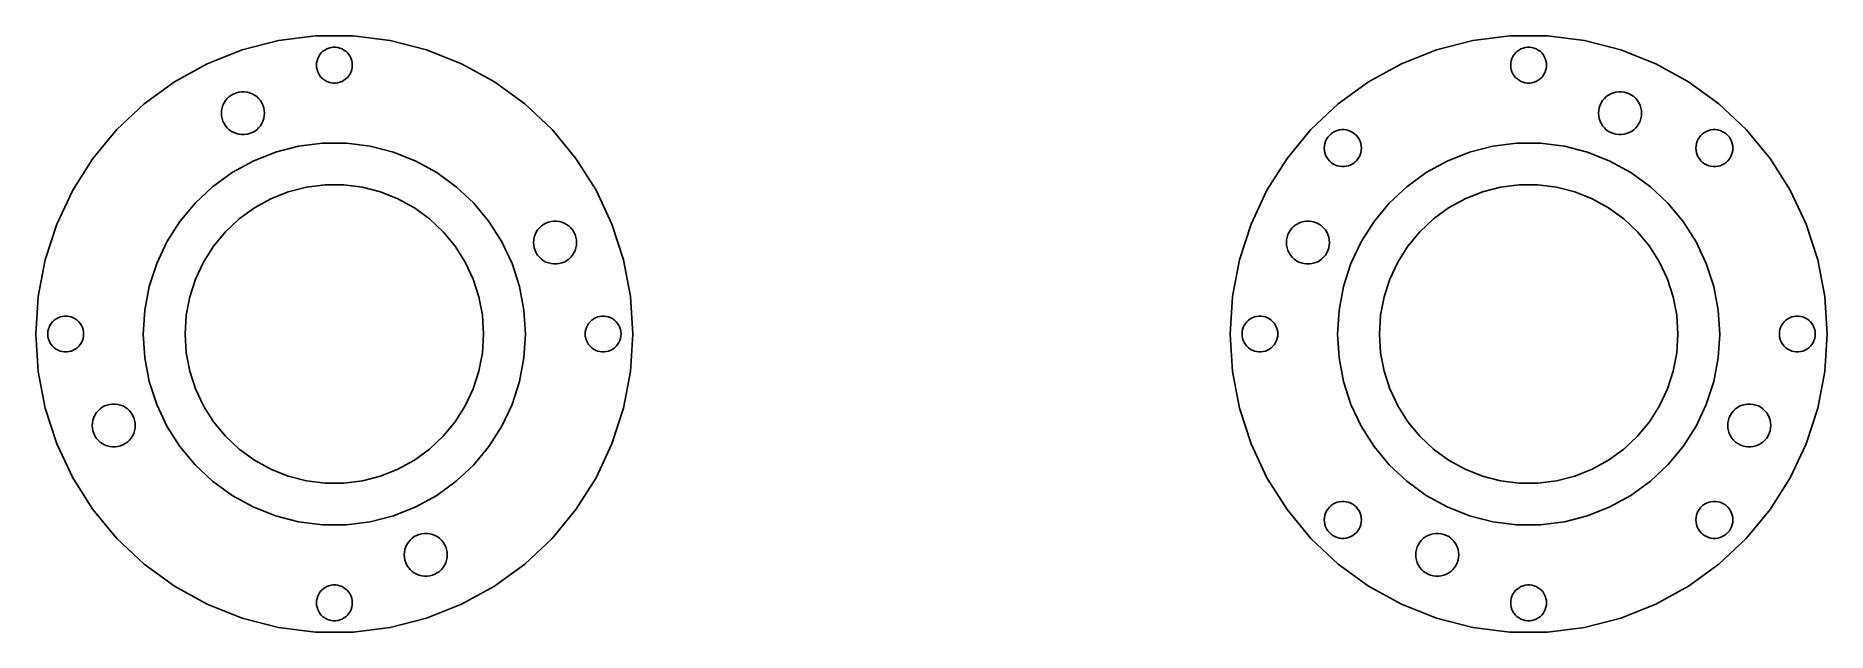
# Model space of a CAD drawing. Header units: metres. Extents: x -28 to 128, y -27 to 214.
# Drawn here: x -25 to 125, y 164 to 214 of the extents above.
import ezdxf

# ---------------------------------------------------------------- set-up
doc = ezdxf.new("R2010")
doc.units = ezdxf.units.M

msp = doc.modelspace()

# ---------------------------------------------------------------- linework, layer by layer
for p, q in [((-4.68452, 213.557), (-7.72542, 212.776)), ((-1.56975, 213.951), (-4.68452, 213.557)), ((1.56975, 213.951), (-1.56975, 213.951)), ((4.68452, 213.557), (1.56975, 213.951)), ((7.72542, 212.776), (4.68452, 213.557)), ((95.3155, 213.557), (92.2746, 212.776)), ((98.4302, 213.951), (95.3155, 213.557)), ((101.57, 213.951), (98.4302, 213.951)), ((104.685, 213.557), (101.57, 213.951)), ((107.725, 212.776), (104.685, 213.557)), ((-10.6445, 211.621), (-13.3957, 210.108)), ((-7.72542, 212.776), (-10.6445, 211.621)), ((-1.5, 211.5), (-1.48816, 211.688)), ((-1.48816, 211.312), (-1.5, 211.5)), ((-1.48816, 211.688), (-1.45287, 211.873)), ((-1.45287, 211.873), (-1.39465, 212.052)), ((-1.39465, 212.052), (-1.31445, 212.223)), ((-1.31445, 212.223), (-1.21352, 212.382)), ((-1.21352, 212.382), (-1.09344, 212.527)), ((-1.09344, 212.527), (-0.956131, 212.656)), ((-0.956131, 212.656), (-0.803726, 212.766)), ((-0.803726, 212.766), (-0.638657, 212.857)), ((-0.638657, 212.857), (-0.463516, 212.927)), ((-0.463516, 212.927), (-0.281067, 212.973)), ((-0.281067, 212.973), (-0.094177, 212.997)), ((-0.094177, 212.997), (0.094177, 212.997)), ((0.094177, 212.997), (0.281067, 212.973)), ((0.281067, 212.973), (0.463516, 212.927)), ((0.463516, 212.927), (0.638657, 212.857)), ((0.638657, 212.857), (0.803726, 212.766)), ((0.803726, 212.766), (0.956131, 212.656)), ((0.956131, 212.656), (1.09344, 212.527)), ((1.09344, 212.527), (1.21352, 212.382)), ((1.21352, 212.382), (1.31445, 212.223)), ((1.31445, 212.223), (1.39465, 212.052)), ((1.39465, 212.052), (1.45287, 211.873)), ((1.45287, 211.873), (1.48816, 211.688)), ((1.48816, 211.688), (1.5, 211.5)), ((1.5, 211.5), (1.48816, 211.312)), ((10.6445, 211.621), (7.72542, 212.776)), ((13.3957, 210.108), (10.6445, 211.621)), ((89.3555, 211.621), (86.6043, 210.108)), ((92.2746, 212.776), (89.3555, 211.621)), ((98.5, 211.5), (98.5118, 211.688)), ((98.5118, 211.312), (98.5, 211.5)), ((98.5118, 211.688), (98.5471, 211.873)), ((98.5471, 211.873), (98.6053, 212.052)), ((98.6053, 212.052), (98.6855, 212.223)), ((98.6855, 212.223), (98.7865, 212.382)), ((98.7865, 212.382), (98.9065, 212.527)), ((98.9065, 212.527), (99.0439, 212.656)), ((99.0439, 212.656), (99.1963, 212.766)), ((99.1963, 212.766), (99.3613, 212.857)), ((99.3613, 212.857), (99.5365, 212.927)), ((99.5365, 212.927), (99.7189, 212.973)), ((99.7189, 212.973), (99.9058, 212.997)), ((99.9058, 212.997), (100.094, 212.997)), ((100.094, 212.997), (100.281, 212.973)), ((100.281, 212.973), (100.464, 212.927)), ((100.464, 212.927), (100.639, 212.857)), ((100.639, 212.857), (100.804, 212.766)), ((100.804, 212.766), (100.956, 212.656)), ((100.956, 212.656), (101.093, 212.527)), ((101.093, 212.527), (101.214, 212.382)), ((101.214, 212.382), (101.314, 212.223)), ((101.314, 212.223), (101.395, 212.052)), ((101.395, 212.052), (101.453, 211.873)), ((101.453, 211.873), (101.488, 211.688)), ((101.488, 211.688), (101.5, 211.5)), ((101.5, 211.5), (101.488, 211.312)), ((110.644, 211.621), (107.725, 212.776)), ((113.396, 210.108), (110.644, 211.621)), ((-13.3957, 210.108), (-15.9356, 208.263)), ((-1.45287, 211.127), (-1.48816, 211.312)), ((-1.39465, 210.948), (-1.45287, 211.127)), ((-1.31445, 210.777), (-1.39465, 210.948)), ((-1.21352, 210.618), (-1.31445, 210.777)), ((-1.09344, 210.473), (-1.21352, 210.618)), ((-0.956131, 210.344), (-1.09344, 210.473)), ((-0.803726, 210.234), (-0.956131, 210.344)), ((-0.638657, 210.143), (-0.803726, 210.234)), ((-0.463516, 210.073), (-0.638657, 210.143)), ((-0.281067, 210.027), (-0.463516, 210.073)), ((-0.094177, 210.003), (-0.281067, 210.027)), ((0.094177, 210.003), (-0.094177, 210.003)), ((0.281067, 210.027), (0.094177, 210.003)), ((0.463516, 210.073), (0.281067, 210.027)), ((0.638657, 210.143), (0.463516, 210.073)), ((0.803726, 210.234), (0.638657, 210.143)), ((0.956131, 210.344), (0.803726, 210.234)), ((1.09344, 210.473), (0.956131, 210.344)), ((1.21352, 210.618), (1.09344, 210.473)), ((1.31445, 210.777), (1.21352, 210.618)), ((1.39465, 210.948), (1.31445, 210.777)), ((1.45287, 211.127), (1.39465, 210.948)), ((1.48816, 211.312), (1.45287, 211.127)), ((15.9356, 208.263), (13.3957, 210.108)), ((86.6043, 210.108), (84.0644, 208.263)), ((98.5471, 211.127), (98.5118, 211.312)), ((98.6053, 210.948), (98.5471, 211.127)), ((98.6855, 210.777), (98.6053, 210.948)), ((98.7865, 210.618), (98.6855, 210.777)), ((98.9065, 210.473), (98.7865, 210.618)), ((99.0439, 210.344), (98.9065, 210.473)), ((99.1963, 210.234), (99.0439, 210.344)), ((99.3613, 210.143), (99.1963, 210.234)), ((99.5365, 210.073), (99.3613, 210.143)), ((99.7189, 210.027), (99.5365, 210.073)), ((99.9058, 210.003), (99.7189, 210.027)), ((100.094, 210.003), (99.9058, 210.003)), ((100.281, 210.027), (100.094, 210.003)), ((100.464, 210.073), (100.281, 210.027)), ((100.639, 210.143), (100.464, 210.073)), ((100.804, 210.234), (100.639, 210.143)), ((100.956, 210.344), (100.804, 210.234)), ((101.093, 210.473), (100.956, 210.344)), ((101.214, 210.618), (101.093, 210.473)), ((101.314, 210.777), (101.214, 210.618)), ((101.395, 210.948), (101.314, 210.777)), ((101.453, 211.127), (101.395, 210.948)), ((101.488, 211.312), (101.453, 211.127)), ((115.936, 208.263), (113.396, 210.108)), ((-9.23134, 208.345), (-9.11023, 208.536)), ((-9.11023, 208.536), (-8.96614, 208.71)), ((-8.96614, 208.71), (-8.80136, 208.865)), ((-8.80136, 208.865), (-8.61848, 208.998)), ((-8.61848, 208.998), (-8.42039, 209.107)), ((-8.42039, 209.107), (-8.21022, 209.19)), ((-8.21022, 209.19), (-7.99127, 209.246)), ((-7.99127, 209.246), (-7.76701, 209.274)), ((-7.76701, 209.274), (-7.54097, 209.274)), ((-7.54097, 209.274), (-7.31671, 209.246)), ((-7.31671, 209.246), (-7.09776, 209.19)), ((-7.09776, 209.19), (-6.88759, 209.107)), ((-6.88759, 209.107), (-6.6895, 208.998)), ((-6.6895, 208.998), (-6.50662, 208.865)), ((-6.50662, 208.865), (-6.34184, 208.71)), ((-6.34184, 208.71), (-6.19777, 208.536)), ((-6.19777, 208.536), (-6.07664, 208.345)), ((106.077, 208.345), (106.198, 208.536)), ((106.198, 208.536), (106.342, 208.71)), ((106.342, 208.71), (106.507, 208.865)), ((106.507, 208.865), (106.69, 208.998)), ((106.69, 208.998), (106.888, 209.107)), ((106.888, 209.107), (107.098, 209.19)), ((107.098, 209.19), (107.317, 209.246)), ((107.317, 209.246), (107.541, 209.274)), ((107.541, 209.274), (107.767, 209.274)), ((107.767, 209.274), (107.991, 209.246)), ((107.991, 209.246), (108.21, 209.19)), ((108.21, 209.19), (108.42, 209.107)), ((108.42, 209.107), (108.618, 208.998)), ((108.618, 208.998), (108.801, 208.865)), ((108.801, 208.865), (108.966, 208.71)), ((108.966, 208.71), (109.11, 208.536)), ((109.11, 208.536), (109.231, 208.345)), ((-15.9356, 208.263), (-18.2242, 206.114)), ((-9.45399, 207.478), (-9.4398, 207.704)), ((-9.4398, 207.252), (-9.45399, 207.478)), ((-9.4398, 207.704), (-9.39745, 207.926)), ((-9.39745, 207.03), (-9.4398, 207.252)), ((-9.39745, 207.926), (-9.32759, 208.141)), ((-9.32759, 206.815), (-9.39745, 207.03)), ((-9.32759, 208.141), (-9.23134, 208.345)), ((-6.07664, 208.345), (-5.98039, 208.141)), ((-5.98039, 208.141), (-5.91054, 207.926)), ((-5.91054, 207.03), (-5.98039, 206.815)), ((-5.91054, 207.926), (-5.86818, 207.704)), ((-5.86818, 207.252), (-5.91054, 207.03)), ((-5.86818, 207.704), (-5.85399, 207.478)), ((-5.85399, 207.478), (-5.86818, 207.252)), ((18.2242, 206.114), (15.9356, 208.263)), ((84.0644, 208.263), (81.7758, 206.114)), ((105.854, 207.478), (105.868, 207.704)), ((105.868, 207.252), (105.854, 207.478)), ((105.868, 207.704), (105.911, 207.926)), ((105.911, 207.03), (105.868, 207.252)), ((105.911, 207.926), (105.98, 208.141)), ((105.98, 206.815), (105.911, 207.03)), ((105.98, 208.141), (106.077, 208.345)), ((109.231, 208.345), (109.328, 208.141)), ((109.328, 208.141), (109.397, 207.926)), ((109.397, 207.03), (109.328, 206.815)), ((109.397, 207.926), (109.44, 207.704)), ((109.44, 207.252), (109.397, 207.03)), ((109.44, 207.704), (109.454, 207.478)), ((109.454, 207.478), (109.44, 207.252)), ((118.224, 206.114), (115.936, 208.263)), ((-18.2242, 206.114), (-20.2254, 203.695)), ((-9.23134, 206.611), (-9.32759, 206.815)), ((-9.11023, 206.42), (-9.23134, 206.611)), ((-8.96614, 206.246), (-9.11023, 206.42)), ((-8.80136, 206.091), (-8.96614, 206.246)), ((-8.61848, 205.958), (-8.80136, 206.091)), ((-8.42039, 205.849), (-8.61848, 205.958)), ((-8.21022, 205.766), (-8.42039, 205.849)), ((-7.99127, 205.71), (-8.21022, 205.766)), ((-7.76701, 205.682), (-7.99127, 205.71)), ((-7.54097, 205.682), (-7.76701, 205.682)), ((-7.31671, 205.71), (-7.54097, 205.682)), ((-7.09776, 205.766), (-7.31671, 205.71)), ((-6.88759, 205.849), (-7.09776, 205.766)), ((-6.6895, 205.958), (-6.88759, 205.849)), ((-6.50662, 206.091), (-6.6895, 205.958)), ((-6.34184, 206.246), (-6.50662, 206.091)), ((-6.19777, 206.42), (-6.34184, 206.246)), ((-6.07664, 206.611), (-6.19777, 206.42)), ((-5.98039, 206.815), (-6.07664, 206.611)), ((20.2254, 203.695), (18.2242, 206.114)), ((81.7758, 206.114), (79.7746, 203.695)), ((83.19, 205.467), (83.3141, 205.617)), ((83.3141, 205.617), (83.456, 205.75)), ((83.456, 205.75), (83.6135, 205.865)), ((83.6135, 205.865), (83.784, 205.958)), ((83.784, 205.958), (83.965, 206.03)), ((83.965, 206.03), (84.1535, 206.079)), ((84.1535, 206.079), (84.3467, 206.103)), ((84.3467, 206.103), (84.5413, 206.103)), ((84.5413, 206.103), (84.7344, 206.079)), ((84.7344, 206.079), (84.923, 206.03)), ((84.923, 206.03), (85.104, 205.958)), ((85.104, 205.958), (85.2745, 205.865)), ((85.2745, 205.865), (85.432, 205.75)), ((85.432, 205.75), (85.5739, 205.617)), ((85.5739, 205.617), (85.698, 205.467)), ((106.077, 206.611), (105.98, 206.815)), ((106.198, 206.42), (106.077, 206.611)), ((106.342, 206.246), (106.198, 206.42)), ((106.507, 206.091), (106.342, 206.246)), ((106.69, 205.958), (106.507, 206.091)), ((106.888, 205.849), (106.69, 205.958)), ((107.098, 205.766), (106.888, 205.849)), ((107.317, 205.71), (107.098, 205.766)), ((107.541, 205.682), (107.317, 205.71)), ((107.767, 205.682), (107.541, 205.682)), ((107.991, 205.71), (107.767, 205.682)), ((108.21, 205.766), (107.991, 205.71)), ((108.42, 205.849), (108.21, 205.766)), ((108.618, 205.958), (108.42, 205.849)), ((108.801, 206.091), (108.618, 205.958)), ((108.966, 206.246), (108.801, 206.091)), ((109.11, 206.42), (108.966, 206.246)), ((109.231, 206.611), (109.11, 206.42)), ((109.328, 206.815), (109.231, 206.611)), ((114.302, 205.467), (114.426, 205.617)), ((114.426, 205.617), (114.568, 205.75)), ((114.568, 205.75), (114.725, 205.865)), ((114.725, 205.865), (114.896, 205.958)), ((114.896, 205.958), (115.077, 206.03)), ((115.077, 206.03), (115.266, 206.079)), ((115.266, 206.079), (115.459, 206.103)), ((115.459, 206.103), (115.653, 206.103)), ((115.653, 206.103), (115.846, 206.079)), ((115.846, 206.079), (116.035, 206.03)), ((116.035, 206.03), (116.216, 205.958)), ((116.216, 205.958), (116.387, 205.865)), ((116.387, 205.865), (116.544, 205.75)), ((116.544, 205.75), (116.686, 205.617)), ((116.686, 205.617), (116.81, 205.467)), ((120.225, 203.695), (118.224, 206.114)), ((-6.81245, 203.477), (-4.94426, 204.217)), ((-4.94426, 204.217), (-2.99809, 204.717)), ((-2.99809, 204.717), (-1.00464, 204.968)), ((-1.00464, 204.968), (1.00464, 204.968)), ((1.00464, 204.968), (2.99809, 204.717)), ((2.99809, 204.717), (4.94426, 204.217)), ((4.94426, 204.217), (6.81245, 203.477)), ((82.894, 204.556), (82.9062, 204.75)), ((82.9062, 204.362), (82.894, 204.556)), ((82.9062, 204.75), (82.9427, 204.941)), ((82.9427, 204.171), (82.9062, 204.362)), ((82.9427, 204.941), (83.0028, 205.127)), ((83.0028, 203.985), (82.9427, 204.171)), ((83.0028, 205.127), (83.0857, 205.303)), ((83.0857, 205.303), (83.19, 205.467)), ((85.698, 205.467), (85.8023, 205.303)), ((85.8023, 205.303), (85.8851, 205.127)), ((85.8851, 205.127), (85.9453, 204.941)), ((85.9453, 204.171), (85.8851, 203.985)), ((85.9453, 204.941), (85.9818, 204.75)), ((85.9818, 204.362), (85.9453, 204.171)), ((85.9818, 204.75), (85.994, 204.556)), ((85.994, 204.556), (85.9818, 204.362)), ((93.1875, 203.477), (95.0557, 204.217)), ((95.0557, 204.217), (97.0019, 204.717)), ((97.0019, 204.717), (98.9953, 204.968)), ((98.9953, 204.968), (101.005, 204.968)), ((101.005, 204.968), (102.998, 204.717)), ((102.998, 204.717), (104.944, 204.217)), ((104.944, 204.217), (106.812, 203.477)), ((114.006, 204.556), (114.018, 204.75)), ((114.018, 204.362), (114.006, 204.556)), ((114.018, 204.75), (114.055, 204.941)), ((114.055, 204.171), (114.018, 204.362)), ((114.055, 204.941), (114.115, 205.127)), ((114.115, 203.985), (114.055, 204.171)), ((114.115, 205.127), (114.198, 205.303)), ((114.198, 205.303), (114.302, 205.467)), ((116.81, 205.467), (116.914, 205.303)), ((116.914, 205.303), (116.997, 205.127)), ((116.997, 205.127), (117.057, 204.941)), ((117.057, 204.171), (116.997, 203.985)), ((117.057, 204.941), (117.094, 204.75)), ((117.094, 204.362), (117.057, 204.171)), ((117.094, 204.75), (117.106, 204.556)), ((117.106, 204.556), (117.094, 204.362)), ((-20.2254, 203.695), (-21.9077, 201.044)), ((-10.1988, 201.328), (-8.57323, 202.509)), ((-8.57323, 202.509), (-6.81245, 203.477)), ((6.81245, 203.477), (8.57323, 202.509)), ((8.57323, 202.509), (10.1988, 201.328)), ((21.9077, 201.044), (20.2254, 203.695)), ((79.7746, 203.695), (78.0923, 201.044)), ((83.0857, 203.809), (83.0028, 203.985)), ((83.19, 203.645), (83.0857, 203.809)), ((83.3141, 203.495), (83.19, 203.645)), ((83.456, 203.362), (83.3141, 203.495)), ((83.6135, 203.247), (83.456, 203.362)), ((83.784, 203.154), (83.6135, 203.247)), ((83.965, 203.082), (83.784, 203.154)), ((84.1535, 203.033), (83.965, 203.082)), ((84.3467, 203.009), (84.1535, 203.033)), ((84.5413, 203.009), (84.3467, 203.009)), ((84.7344, 203.033), (84.5413, 203.009)), ((84.923, 203.082), (84.7344, 203.033)), ((85.104, 203.154), (84.923, 203.082)), ((85.2745, 203.247), (85.104, 203.154)), ((85.432, 203.362), (85.2745, 203.247)), ((85.5739, 203.495), (85.432, 203.362)), ((85.698, 203.645), (85.5739, 203.495)), ((85.8023, 203.809), (85.698, 203.645)), ((85.8851, 203.985), (85.8023, 203.809)), ((89.8012, 201.328), (91.4268, 202.509)), ((91.4268, 202.509), (93.1875, 203.477)), ((106.812, 203.477), (108.573, 202.509)), ((108.573, 202.509), (110.199, 201.328)), ((114.198, 203.809), (114.115, 203.985)), ((114.302, 203.645), (114.198, 203.809)), ((114.426, 203.495), (114.302, 203.645)), ((114.568, 203.362), (114.426, 203.495)), ((114.725, 203.247), (114.568, 203.362)), ((114.896, 203.154), (114.725, 203.247)), ((115.077, 203.082), (114.896, 203.154)), ((115.266, 203.033), (115.077, 203.082)), ((115.459, 203.009), (115.266, 203.033)), ((115.653, 203.009), (115.459, 203.009)), ((115.846, 203.033), (115.653, 203.009)), ((116.035, 203.082), (115.846, 203.033)), ((116.216, 203.154), (116.035, 203.082)), ((116.387, 203.247), (116.216, 203.154)), ((116.544, 203.362), (116.387, 203.247)), ((116.686, 203.495), (116.544, 203.362)), ((116.81, 203.645), (116.686, 203.495)), ((116.914, 203.809), (116.81, 203.645)), ((116.997, 203.985), (116.914, 203.809)), ((121.908, 201.044), (120.225, 203.695)), ((-21.9077, 201.044), (-23.2444, 198.203)), ((-11.6635, 199.953), (-10.1988, 201.328)), ((-2.34225, 201.279), (-3.8627, 200.888)), ((-0.784866, 201.475), (-2.34225, 201.279)), ((0.784866, 201.475), (-0.784866, 201.475)), ((2.34225, 201.279), (0.784866, 201.475)), ((3.8627, 200.888), (2.34225, 201.279)), ((10.1988, 201.328), (11.6635, 199.953)), ((23.2444, 198.203), (21.9077, 201.044)), ((78.0923, 201.044), (76.7556, 198.203)), ((88.3365, 199.953), (89.8012, 201.328)), ((97.6577, 201.279), (96.1373, 200.888)), ((99.2151, 201.475), (97.6577, 201.279)), ((100.785, 201.475), (99.2151, 201.475)), ((102.342, 201.279), (100.785, 201.475)), ((103.863, 200.888), (102.342, 201.279)), ((110.199, 201.328), (111.663, 199.953)), ((123.244, 198.203), (121.908, 201.044)), ((-12.9443, 198.405), (-11.6635, 199.953)), ((-6.69783, 199.554), (-7.96779, 198.631)), ((-5.32224, 200.31), (-6.69783, 199.554)), ((-3.8627, 200.888), (-5.32224, 200.31)), ((5.32224, 200.31), (3.8627, 200.888)), ((6.69783, 199.554), (5.32224, 200.31)), ((7.96779, 198.631), (6.69783, 199.554)), ((11.6635, 199.953), (12.9443, 198.405)), ((87.0557, 198.405), (88.3365, 199.953)), ((93.3022, 199.554), (92.0322, 198.631)), ((94.6777, 200.31), (93.3022, 199.554)), ((96.1373, 200.888), (94.6777, 200.31)), ((105.322, 200.31), (103.863, 200.888)), ((106.698, 199.554), (105.322, 200.31)), ((107.968, 198.631), (106.698, 199.554)), ((111.663, 199.953), (112.944, 198.405)), ((-23.2444, 198.203), (-24.2146, 195.217)), ((-14.0209, 196.708), (-12.9443, 198.405)), ((-7.96779, 198.631), (-9.11211, 197.557)), ((9.11211, 197.557), (7.96779, 198.631)), ((12.9443, 198.405), (14.0209, 196.708)), ((17.1658, 197.886), (17.3306, 198.041)), ((17.3306, 198.041), (17.5135, 198.174)), ((17.5135, 198.174), (17.7116, 198.283)), ((17.7116, 198.283), (17.9218, 198.366)), ((17.9218, 198.366), (18.1407, 198.422)), ((18.1407, 198.422), (18.365, 198.45)), ((18.365, 198.45), (18.591, 198.45)), ((18.591, 198.45), (18.8153, 198.422)), ((18.8153, 198.422), (19.0342, 198.366)), ((19.0342, 198.366), (19.2444, 198.283)), ((19.2444, 198.283), (19.4425, 198.174)), ((19.4425, 198.174), (19.6254, 198.041)), ((19.6254, 198.041), (19.7901, 197.886)), ((24.2146, 195.217), (23.2444, 198.203)), ((76.7556, 198.203), (75.7854, 195.217)), ((80.2099, 197.886), (80.3746, 198.041)), ((80.3746, 198.041), (80.5575, 198.174)), ((80.5575, 198.174), (80.7556, 198.283)), ((80.7556, 198.283), (80.9658, 198.366)), ((80.9658, 198.366), (81.1847, 198.422)), ((81.1847, 198.422), (81.409, 198.45)), ((81.409, 198.45), (81.635, 198.45)), ((81.635, 198.45), (81.8593, 198.422)), ((81.8593, 198.422), (82.0782, 198.366)), ((82.0782, 198.366), (82.2884, 198.283)), ((82.2884, 198.283), (82.4865, 198.174)), ((82.4865, 198.174), (82.6694, 198.041)), ((82.6694, 198.041), (82.8341, 197.886)), ((85.9791, 196.708), (87.0557, 198.405)), ((92.0322, 198.631), (90.8879, 197.557)), ((109.112, 197.557), (107.968, 198.631)), ((112.944, 198.405), (114.021, 196.708)), ((124.215, 195.217), (123.244, 198.203)), ((-14.8764, 194.89), (-14.0209, 196.708)), ((-9.11211, 197.557), (-10.1127, 196.347)), ((10.1127, 196.347), (9.11211, 197.557)), ((14.0209, 196.708), (14.8764, 194.89)), ((16.678, 196.654), (16.6922, 196.88)), ((16.6922, 196.428), (16.678, 196.654)), ((16.6922, 196.88), (16.7345, 197.102)), ((16.7345, 197.102), (16.8044, 197.317)), ((16.8044, 197.317), (16.9006, 197.521)), ((16.9006, 197.521), (17.0218, 197.712)), ((17.0218, 197.712), (17.1658, 197.886)), ((19.7901, 197.886), (19.9342, 197.712)), ((19.9342, 197.712), (20.0553, 197.521)), ((20.0553, 197.521), (20.1516, 197.317)), ((20.1516, 197.317), (20.2214, 197.102)), ((20.2214, 197.102), (20.2638, 196.88)), ((20.2638, 196.88), (20.278, 196.654)), ((20.278, 196.654), (20.2638, 196.428)), ((79.722, 196.654), (79.7362, 196.88)), ((79.7362, 196.428), (79.722, 196.654)), ((79.7362, 196.88), (79.7785, 197.102)), ((79.7785, 197.102), (79.8484, 197.317)), ((79.8484, 197.317), (79.9446, 197.521)), ((79.9446, 197.521), (80.0658, 197.712)), ((80.0658, 197.712), (80.2099, 197.886)), ((82.8341, 197.886), (82.9782, 197.712)), ((82.9782, 197.712), (83.0993, 197.521)), ((83.0993, 197.521), (83.1956, 197.317)), ((83.1956, 197.317), (83.2654, 197.102)), ((83.2654, 197.102), (83.3078, 196.88)), ((83.3078, 196.88), (83.322, 196.654)), ((83.322, 196.654), (83.3078, 196.428)), ((85.1236, 194.89), (85.9791, 196.708)), ((90.8879, 197.557), (89.8873, 196.347)), ((110.113, 196.347), (109.112, 197.557)), ((114.021, 196.708), (114.876, 194.89)), ((-24.2146, 195.217), (-24.8029, 192.133)), ((-10.9538, 195.022), (-11.6222, 193.602)), ((-10.1127, 196.347), (-10.9538, 195.022)), ((10.9538, 195.022), (10.1127, 196.347)), ((11.6222, 193.602), (10.9538, 195.022)), ((16.7345, 196.206), (16.6922, 196.428)), ((16.8044, 195.991), (16.7345, 196.206)), ((16.9006, 195.787), (16.8044, 195.991)), ((17.0218, 195.596), (16.9006, 195.787)), ((17.1658, 195.422), (17.0218, 195.596)), ((17.3306, 195.267), (17.1658, 195.422)), ((17.5135, 195.134), (17.3306, 195.267)), ((17.7116, 195.025), (17.5135, 195.134)), ((17.9218, 194.942), (17.7116, 195.025)), ((19.2444, 195.025), (19.0342, 194.942)), ((19.4425, 195.134), (19.2444, 195.025)), ((19.6254, 195.267), (19.4425, 195.134)), ((19.7901, 195.422), (19.6254, 195.267)), ((19.9342, 195.596), (19.7901, 195.422)), ((20.0553, 195.787), (19.9342, 195.596)), ((20.1516, 195.991), (20.0553, 195.787)), ((20.2214, 196.206), (20.1516, 195.991)), ((20.2638, 196.428), (20.2214, 196.206)), ((24.8029, 192.133), (24.2146, 195.217)), ((75.7854, 195.217), (75.1971, 192.133)), ((79.7785, 196.206), (79.7362, 196.428)), ((79.8484, 195.991), (79.7785, 196.206)), ((79.9446, 195.787), (79.8484, 195.991)), ((80.0658, 195.596), (79.9446, 195.787)), ((80.2099, 195.422), (80.0658, 195.596)), ((80.3746, 195.267), (80.2099, 195.422)), ((80.5575, 195.134), (80.3746, 195.267)), ((80.7556, 195.025), (80.5575, 195.134)), ((80.9658, 194.942), (80.7556, 195.025)), ((82.2884, 195.025), (82.0782, 194.942)), ((82.4865, 195.134), (82.2884, 195.025)), ((82.6694, 195.267), (82.4865, 195.134)), ((82.8341, 195.422), (82.6694, 195.267)), ((82.9782, 195.596), (82.8341, 195.422)), ((83.0993, 195.787), (82.9782, 195.596)), ((83.1956, 195.991), (83.0993, 195.787)), ((83.2654, 196.206), (83.1956, 195.991)), ((83.3078, 196.428), (83.2654, 196.206)), ((89.0462, 195.022), (88.3778, 193.602)), ((89.8873, 196.347), (89.0462, 195.022)), ((110.954, 195.022), (110.113, 196.347)), ((111.622, 193.602), (110.954, 195.022)), ((124.803, 192.133), (124.215, 195.217)), ((-15.4973, 192.979), (-14.8764, 194.89)), ((-11.6222, 193.602), (-12.1073, 192.109)), ((12.1073, 192.109), (11.6222, 193.602)), ((14.8764, 194.89), (15.4973, 192.979)), ((18.1407, 194.886), (17.9218, 194.942)), ((18.365, 194.858), (18.1407, 194.886)), ((18.591, 194.858), (18.365, 194.858)), ((18.8153, 194.886), (18.591, 194.858)), ((19.0342, 194.942), (18.8153, 194.886)), ((81.1847, 194.886), (80.9658, 194.942)), ((81.409, 194.858), (81.1847, 194.886)), ((81.635, 194.858), (81.409, 194.858)), ((81.8593, 194.886), (81.635, 194.858)), ((82.0782, 194.942), (81.8593, 194.886)), ((84.5027, 192.979), (85.1236, 194.89)), ((88.3778, 193.602), (87.8927, 192.109)), ((112.107, 192.109), (111.622, 193.602)), ((114.876, 194.89), (115.497, 192.979)), ((-24.8029, 192.133), (-25, 189)), ((-15.8738, 191.005), (-15.4973, 192.979)), ((-12.1073, 192.109), (-12.4014, 190.567)), ((12.4014, 190.567), (12.1073, 192.109)), ((15.4973, 192.979), (15.8738, 191.005)), ((25, 189), (24.8029, 192.133)), ((75.1971, 192.133), (75, 189)), ((84.1262, 191.005), (84.5027, 192.979)), ((87.8927, 192.109), (87.5986, 190.567)), ((112.401, 190.567), (112.107, 192.109)), ((115.497, 192.979), (115.874, 191.005)), ((125, 189), (124.803, 192.133)), ((-16, 189), (-15.8738, 191.005)), ((-12.4014, 190.567), (-12.5, 189)), ((12.5, 189), (12.4014, 190.567)), ((15.8738, 191.005), (16, 189)), ((84, 189), (84.1262, 191.005)), ((87.5986, 190.567), (87.5, 189)), ((112.5, 189), (112.401, 190.567)), ((115.874, 191.005), (116, 189)), ((-25, 189), (-24.8029, 185.867)), ((-24, 189), (-23.9882, 189.188)), ((-23.9882, 188.812), (-24, 189)), ((-23.9882, 189.188), (-23.9529, 189.373)), ((-23.9529, 189.373), (-23.8947, 189.552)), ((-23.8947, 189.552), (-23.8145, 189.723)), ((-23.8145, 189.723), (-23.7135, 189.882)), ((-23.7135, 189.882), (-23.5934, 190.027)), ((-23.5934, 190.027), (-23.4561, 190.156)), ((-23.4561, 190.156), (-23.3037, 190.266)), ((-23.3037, 190.266), (-23.1387, 190.357)), ((-23.1387, 190.357), (-22.9635, 190.427)), ((-22.9635, 190.427), (-22.7811, 190.473)), ((-22.7811, 190.473), (-22.5942, 190.497)), ((-22.5942, 190.497), (-22.4058, 190.497)), ((-22.4058, 190.497), (-22.2189, 190.473)), ((-22.2189, 190.473), (-22.0365, 190.427)), ((-22.0365, 190.427), (-21.8613, 190.357)), ((-21.8613, 190.357), (-21.6963, 190.266)), ((-21.6963, 190.266), (-21.5439, 190.156)), ((-21.5439, 190.156), (-21.4065, 190.027)), ((-21.4065, 190.027), (-21.2865, 189.882)), ((-21.2865, 189.882), (-21.1855, 189.723)), ((-21.1855, 189.723), (-21.1053, 189.552)), ((-21.1053, 189.552), (-21.0471, 189.373)), ((-21.0471, 189.373), (-21.0118, 189.188)), ((-21.0118, 189.188), (-21, 189)), ((-21, 189), (-21.0118, 188.812)), ((-15.8738, 186.995), (-16, 189)), ((-12.5, 189), (-12.4014, 187.433)), ((12.4014, 187.433), (12.5, 189)), ((16, 189), (15.8738, 186.995)), ((21, 189), (21.0118, 189.188)), ((21.0118, 188.812), (21, 189)), ((21.0118, 189.188), (21.0471, 189.373)), ((21.0471, 189.373), (21.1053, 189.552)), ((21.1053, 189.552), (21.1855, 189.723)), ((21.1855, 189.723), (21.2865, 189.882)), ((21.2865, 189.882), (21.4065, 190.027)), ((21.4065, 190.027), (21.5439, 190.156)), ((21.5439, 190.156), (21.6963, 190.266)), ((21.6963, 190.266), (21.8613, 190.357)), ((21.8613, 190.357), (22.0365, 190.427)), ((22.0365, 190.427), (22.2189, 190.473)), ((22.2189, 190.473), (22.4058, 190.497)), ((22.4058, 190.497), (22.5942, 190.497)), ((22.5942, 190.497), (22.7811, 190.473)), ((22.7811, 190.473), (22.9635, 190.427)), ((22.9635, 190.427), (23.1387, 190.357)), ((23.1387, 190.357), (23.3037, 190.266)), ((23.3037, 190.266), (23.4561, 190.156)), ((23.4561, 190.156), (23.5934, 190.027)), ((23.5934, 190.027), (23.7135, 189.882)), ((23.7135, 189.882), (23.8145, 189.723)), ((23.8145, 189.723), (23.8947, 189.552)), ((23.8947, 189.552), (23.9529, 189.373)), ((23.9529, 189.373), (23.9882, 189.188)), ((23.9882, 189.188), (24, 189)), ((24, 189), (23.9882, 188.812)), ((24.8029, 185.867), (25, 189)), ((75, 189), (75.1971, 185.867)), ((76, 189), (76.0118, 189.188)), ((76.0118, 188.812), (76, 189)), ((76.0118, 189.188), (76.0471, 189.373)), ((76.0471, 189.373), (76.1053, 189.552)), ((76.1053, 189.552), (76.1855, 189.723)), ((76.1855, 189.723), (76.2865, 189.882)), ((76.2865, 189.882), (76.4065, 190.027)), ((76.4065, 190.027), (76.5439, 190.156)), ((76.5439, 190.156), (76.6963, 190.266)), ((76.6963, 190.266), (76.8613, 190.357)), ((76.8613, 190.357), (77.0365, 190.427)), ((77.0365, 190.427), (77.2189, 190.473)), ((77.2189, 190.473), (77.4058, 190.497)), ((77.4058, 190.497), (77.5942, 190.497)), ((77.5942, 190.497), (77.7811, 190.473)), ((77.7811, 190.473), (77.9635, 190.427)), ((77.9635, 190.427), (78.1387, 190.357)), ((78.1387, 190.357), (78.3037, 190.266)), ((78.3037, 190.266), (78.4561, 190.156)), ((78.4561, 190.156), (78.5934, 190.027)), ((78.5934, 190.027), (78.7135, 189.882)), ((78.7135, 189.882), (78.8145, 189.723)), ((78.8145, 189.723), (78.8947, 189.552)), ((78.8947, 189.552), (78.9529, 189.373)), ((78.9529, 189.373), (78.9882, 189.188)), ((78.9882, 189.188), (79, 189)), ((79, 189), (78.9882, 188.812)), ((84.1262, 186.995), (84, 189)), ((87.5, 189), (87.5986, 187.433)), ((112.401, 187.433), (112.5, 189)), ((116, 189), (115.874, 186.995)), ((121, 189), (121.012, 189.188)), ((121.012, 188.812), (121, 189)), ((121.012, 189.188), (121.047, 189.373)), ((121.047, 189.373), (121.105, 189.552)), ((121.105, 189.552), (121.186, 189.723)), ((121.186, 189.723), (121.286, 189.882)), ((121.286, 189.882), (121.407, 190.027)), ((121.407, 190.027), (121.544, 190.156)), ((121.544, 190.156), (121.696, 190.266)), ((121.696, 190.266), (121.861, 190.357)), ((121.861, 190.357), (122.036, 190.427)), ((122.036, 190.427), (122.219, 190.473)), ((122.219, 190.473), (122.406, 190.497)), ((122.406, 190.497), (122.594, 190.497)), ((122.594, 190.497), (122.781, 190.473)), ((122.781, 190.473), (122.964, 190.427)), ((122.964, 190.427), (123.139, 190.357)), ((123.139, 190.357), (123.304, 190.266)), ((123.304, 190.266), (123.456, 190.156)), ((123.456, 190.156), (123.593, 190.027)), ((123.593, 190.027), (123.714, 189.882)), ((123.714, 189.882), (123.814, 189.723)), ((123.814, 189.723), (123.895, 189.552)), ((123.895, 189.552), (123.953, 189.373)), ((123.953, 189.373), (123.988, 189.188)), ((123.988, 189.188), (124, 189)), ((124, 189), (123.988, 188.812)), ((124.803, 185.867), (125, 189)), ((-23.9529, 188.627), (-23.9882, 188.812)), ((-23.8947, 188.448), (-23.9529, 188.627)), ((-23.8145, 188.277), (-23.8947, 188.448)), ((-23.7135, 188.118), (-23.8145, 188.277)), ((-23.5934, 187.973), (-23.7135, 188.118)), ((-23.4561, 187.844), (-23.5934, 187.973)), ((-23.3037, 187.734), (-23.4561, 187.844)), ((-23.1387, 187.643), (-23.3037, 187.734)), ((-22.9635, 187.573), (-23.1387, 187.643)), ((-22.7811, 187.527), (-22.9635, 187.573)), ((-22.5942, 187.503), (-22.7811, 187.527)), ((-22.4058, 187.503), (-22.5942, 187.503)), ((-22.2189, 187.527), (-22.4058, 187.503)), ((-22.0365, 187.573), (-22.2189, 187.527)), ((-21.8613, 187.643), (-22.0365, 187.573)), ((-21.6963, 187.734), (-21.8613, 187.643)), ((-21.5439, 187.844), (-21.6963, 187.734)), ((-21.4065, 187.973), (-21.5439, 187.844)), ((-21.2865, 188.118), (-21.4065, 187.973)), ((-21.1855, 188.277), (-21.2865, 188.118)), ((-21.1053, 188.448), (-21.1855, 188.277)), ((-21.0471, 188.627), (-21.1053, 188.448)), ((-21.0118, 188.812), (-21.0471, 188.627)), ((21.0471, 188.627), (21.0118, 188.812)), ((21.1053, 188.448), (21.0471, 188.627)), ((21.1855, 188.277), (21.1053, 188.448)), ((21.2865, 188.118), (21.1855, 188.277)), ((21.4065, 187.973), (21.2865, 188.118)), ((21.5439, 187.844), (21.4065, 187.973)), ((21.6963, 187.734), (21.5439, 187.844)), ((21.8613, 187.643), (21.6963, 187.734)), ((22.0365, 187.573), (21.8613, 187.643)), ((22.2189, 187.527), (22.0365, 187.573)), ((22.4058, 187.503), (22.2189, 187.527)), ((22.5942, 187.503), (22.4058, 187.503)), ((22.7811, 187.527), (22.5942, 187.503)), ((22.9635, 187.573), (22.7811, 187.527)), ((23.1387, 187.643), (22.9635, 187.573)), ((23.3037, 187.734), (23.1387, 187.643)), ((23.4561, 187.844), (23.3037, 187.734)), ((23.5934, 187.973), (23.4561, 187.844)), ((23.7135, 188.118), (23.5934, 187.973)), ((23.8145, 188.277), (23.7135, 188.118)), ((23.8947, 188.448), (23.8145, 188.277)), ((23.9529, 188.627), (23.8947, 188.448)), ((23.9882, 188.812), (23.9529, 188.627)), ((76.0471, 188.627), (76.0118, 188.812)), ((76.1053, 188.448), (76.0471, 188.627)), ((76.1855, 188.277), (76.1053, 188.448)), ((76.2865, 188.118), (76.1855, 188.277)), ((76.4065, 187.973), (76.2865, 188.118)), ((76.5439, 187.844), (76.4065, 187.973)), ((76.6963, 187.734), (76.5439, 187.844)), ((76.8613, 187.643), (76.6963, 187.734)), ((77.0365, 187.573), (76.8613, 187.643)), ((77.2189, 187.527), (77.0365, 187.573)), ((77.4058, 187.503), (77.2189, 187.527)), ((77.5942, 187.503), (77.4058, 187.503)), ((77.7811, 187.527), (77.5942, 187.503)), ((77.9635, 187.573), (77.7811, 187.527)), ((78.1387, 187.643), (77.9635, 187.573)), ((78.3037, 187.734), (78.1387, 187.643)), ((78.4561, 187.844), (78.3037, 187.734)), ((78.5934, 187.973), (78.4561, 187.844)), ((78.7135, 188.118), (78.5934, 187.973)), ((78.8145, 188.277), (78.7135, 188.118)), ((78.8947, 188.448), (78.8145, 188.277)), ((78.9529, 188.627), (78.8947, 188.448)), ((78.9882, 188.812), (78.9529, 188.627)), ((121.047, 188.627), (121.012, 188.812)), ((121.105, 188.448), (121.047, 188.627)), ((121.186, 188.277), (121.105, 188.448)), ((121.286, 188.118), (121.186, 188.277)), ((121.407, 187.973), (121.286, 188.118)), ((121.544, 187.844), (121.407, 187.973)), ((121.696, 187.734), (121.544, 187.844)), ((121.861, 187.643), (121.696, 187.734)), ((122.036, 187.573), (121.861, 187.643)), ((122.219, 187.527), (122.036, 187.573)), ((122.406, 187.503), (122.219, 187.527)), ((122.594, 187.503), (122.406, 187.503)), ((122.781, 187.527), (122.594, 187.503)), ((122.964, 187.573), (122.781, 187.527)), ((123.139, 187.643), (122.964, 187.573)), ((123.304, 187.734), (123.139, 187.643)), ((123.456, 187.844), (123.304, 187.734)), ((123.593, 187.973), (123.456, 187.844)), ((123.714, 188.118), (123.593, 187.973)), ((123.814, 188.277), (123.714, 188.118)), ((123.895, 188.448), (123.814, 188.277)), ((123.953, 188.627), (123.895, 188.448)), ((123.988, 188.812), (123.953, 188.627)), ((-15.4973, 185.021), (-15.8738, 186.995)), ((-12.4014, 187.433), (-12.1073, 185.891)), ((12.1073, 185.891), (12.4014, 187.433)), ((15.8738, 186.995), (15.4973, 185.021)), ((84.5027, 185.021), (84.1262, 186.995)), ((87.5986, 187.433), (87.8927, 185.891)), ((112.107, 185.891), (112.401, 187.433)), ((115.874, 186.995), (115.497, 185.021)), ((-24.8029, 185.867), (-24.2146, 182.783)), ((-14.8764, 183.11), (-15.4973, 185.021)), ((-12.1073, 185.891), (-11.6222, 184.398)), ((11.6222, 184.398), (12.1073, 185.891)), ((15.4973, 185.021), (14.8764, 183.11)), ((24.2146, 182.783), (24.8029, 185.867)), ((75.1971, 185.867), (75.7854, 182.783)), ((85.1236, 183.11), (84.5027, 185.021)), ((87.8927, 185.891), (88.3778, 184.398)), ((111.622, 184.398), (112.107, 185.891)), ((115.497, 185.021), (114.876, 183.11)), ((124.215, 182.783), (124.803, 185.867)), ((-19.2444, 182.975), (-19.0342, 183.058)), ((-19.0342, 183.058), (-18.8153, 183.114)), ((-18.8153, 183.114), (-18.591, 183.142)), ((-18.591, 183.142), (-18.365, 183.142)), ((-18.365, 183.142), (-18.1407, 183.114)), ((-18.1407, 183.114), (-17.9218, 183.058)), ((-17.9218, 183.058), (-17.7116, 182.975)), ((-14.0209, 181.292), (-14.8764, 183.11)), ((-11.6222, 184.398), (-10.9538, 182.978)), ((10.9538, 182.978), (11.6222, 184.398)), ((14.8764, 183.11), (14.0209, 181.292)), ((85.9791, 181.292), (85.1236, 183.11)), ((88.3778, 184.398), (89.0462, 182.978)), ((110.954, 182.978), (111.622, 184.398)), ((114.876, 183.11), (114.021, 181.292)), ((117.712, 182.975), (117.922, 183.058)), ((117.922, 183.058), (118.141, 183.114)), ((118.141, 183.114), (118.365, 183.142)), ((118.365, 183.142), (118.591, 183.142)), ((118.591, 183.142), (118.815, 183.114)), ((118.815, 183.114), (119.034, 183.058)), ((119.034, 183.058), (119.244, 182.975)), ((-24.2146, 182.783), (-23.2444, 179.797)), ((-20.278, 181.346), (-20.2638, 181.572)), ((-20.2638, 181.572), (-20.2214, 181.794)), ((-20.2214, 181.794), (-20.1516, 182.009)), ((-20.1516, 182.009), (-20.0553, 182.213)), ((-20.0553, 182.213), (-19.9342, 182.404)), ((-19.9342, 182.404), (-19.7901, 182.578)), ((-19.7901, 182.578), (-19.6254, 182.733)), ((-19.6254, 182.733), (-19.4425, 182.866)), ((-19.4425, 182.866), (-19.2444, 182.975)), ((-17.7116, 182.975), (-17.5135, 182.866)), ((-17.5135, 182.866), (-17.3306, 182.733)), ((-17.3306, 182.733), (-17.1658, 182.578)), ((-17.1658, 182.578), (-17.0218, 182.404)), ((-17.0218, 182.404), (-16.9006, 182.213)), ((-16.9006, 182.213), (-16.8044, 182.009)), ((-16.8044, 182.009), (-16.7345, 181.794)), ((-16.7345, 181.794), (-16.6922, 181.572)), ((-16.6922, 181.572), (-16.678, 181.346)), ((-10.9538, 182.978), (-10.1127, 181.653)), ((-10.1127, 181.653), (-9.11211, 180.443)), ((9.11211, 180.443), (10.1127, 181.653)), ((10.1127, 181.653), (10.9538, 182.978)), ((23.2444, 179.797), (24.2146, 182.783)), ((75.7854, 182.783), (76.7556, 179.797)), ((89.0462, 182.978), (89.8873, 181.653)), ((89.8873, 181.653), (90.8879, 180.443)), ((109.112, 180.443), (110.113, 181.653)), ((110.113, 181.653), (110.954, 182.978)), ((116.678, 181.346), (116.692, 181.572)), ((116.692, 181.572), (116.735, 181.794)), ((116.735, 181.794), (116.804, 182.009)), ((116.804, 182.009), (116.901, 182.213)), ((116.901, 182.213), (117.022, 182.404)), ((117.022, 182.404), (117.166, 182.578)), ((117.166, 182.578), (117.331, 182.733)), ((117.331, 182.733), (117.514, 182.866)), ((117.514, 182.866), (117.712, 182.975)), ((119.244, 182.975), (119.442, 182.866)), ((119.442, 182.866), (119.625, 182.733)), ((119.625, 182.733), (119.79, 182.578)), ((119.79, 182.578), (119.934, 182.404)), ((119.934, 182.404), (120.055, 182.213)), ((120.055, 182.213), (120.152, 182.009)), ((120.152, 182.009), (120.221, 181.794)), ((120.221, 181.794), (120.264, 181.572)), ((120.264, 181.572), (120.278, 181.346)), ((123.244, 179.797), (124.215, 182.783)), ((-20.2638, 181.12), (-20.278, 181.346)), ((-20.2214, 180.898), (-20.2638, 181.12)), ((-20.1516, 180.683), (-20.2214, 180.898)), ((-20.0553, 180.479), (-20.1516, 180.683)), ((-19.9342, 180.288), (-20.0553, 180.479)), ((-19.7901, 180.114), (-19.9342, 180.288)), ((-19.6254, 179.959), (-19.7901, 180.114)), ((-17.1658, 180.114), (-17.3306, 179.959)), ((-17.0218, 180.288), (-17.1658, 180.114)), ((-16.9006, 180.479), (-17.0218, 180.288)), ((-16.8044, 180.683), (-16.9006, 180.479)), ((-16.7345, 180.898), (-16.8044, 180.683)), ((-16.6922, 181.12), (-16.7345, 180.898)), ((-16.678, 181.346), (-16.6922, 181.12)), ((-12.9443, 179.595), (-14.0209, 181.292)), ((-9.11211, 180.443), (-7.96779, 179.369)), ((7.96779, 179.369), (9.11211, 180.443)), ((14.0209, 181.292), (12.9443, 179.595)), ((87.0557, 179.595), (85.9791, 181.292)), ((90.8879, 180.443), (92.0322, 179.369)), ((107.968, 179.369), (109.112, 180.443)), ((114.021, 181.292), (112.944, 179.595)), ((116.692, 181.12), (116.678, 181.346)), ((116.735, 180.898), (116.692, 181.12)), ((116.804, 180.683), (116.735, 180.898)), ((116.901, 180.479), (116.804, 180.683)), ((117.022, 180.288), (116.901, 180.479)), ((117.166, 180.114), (117.022, 180.288)), ((117.331, 179.959), (117.166, 180.114)), ((119.79, 180.114), (119.625, 179.959)), ((119.934, 180.288), (119.79, 180.114)), ((120.055, 180.479), (119.934, 180.288)), ((120.152, 180.683), (120.055, 180.479)), ((120.221, 180.898), (120.152, 180.683)), ((120.264, 181.12), (120.221, 180.898)), ((120.278, 181.346), (120.264, 181.12)), ((-23.2444, 179.797), (-21.9077, 176.956)), ((-19.4425, 179.826), (-19.6254, 179.959)), ((-19.2444, 179.717), (-19.4425, 179.826)), ((-19.0342, 179.634), (-19.2444, 179.717)), ((-18.8153, 179.578), (-19.0342, 179.634)), ((-18.591, 179.55), (-18.8153, 179.578)), ((-18.365, 179.55), (-18.591, 179.55)), ((-18.1407, 179.578), (-18.365, 179.55)), ((-17.9218, 179.634), (-18.1407, 179.578)), ((-17.7116, 179.717), (-17.9218, 179.634)), ((-17.5135, 179.826), (-17.7116, 179.717)), ((-17.3306, 179.959), (-17.5135, 179.826)), ((-11.6635, 178.047), (-12.9443, 179.595)), ((-7.96779, 179.369), (-6.69783, 178.446)), ((6.69783, 178.446), (7.96779, 179.369)), ((12.9443, 179.595), (11.6635, 178.047)), ((21.9077, 176.956), (23.2444, 179.797)), ((76.7556, 179.797), (78.0923, 176.956)), ((88.3365, 178.047), (87.0557, 179.595)), ((92.0322, 179.369), (93.3022, 178.446)), ((106.698, 178.446), (107.968, 179.369)), ((112.944, 179.595), (111.663, 178.047)), ((117.514, 179.826), (117.331, 179.959)), ((117.712, 179.717), (117.514, 179.826)), ((117.922, 179.634), (117.712, 179.717)), ((118.141, 179.578), (117.922, 179.634)), ((118.365, 179.55), (118.141, 179.578)), ((118.591, 179.55), (118.365, 179.55)), ((118.815, 179.578), (118.591, 179.55)), ((119.034, 179.634), (118.815, 179.578)), ((119.244, 179.717), (119.034, 179.634)), ((119.442, 179.826), (119.244, 179.717)), ((119.625, 179.959), (119.442, 179.826)), ((121.908, 176.956), (123.244, 179.797)), ((-10.1988, 176.672), (-11.6635, 178.047)), ((-6.69783, 178.446), (-5.32224, 177.69)), ((-5.32224, 177.69), (-3.8627, 177.112)), ((-3.8627, 177.112), (-2.34225, 176.721)), ((2.34225, 176.721), (3.8627, 177.112)), ((3.8627, 177.112), (5.32224, 177.69)), ((5.32224, 177.69), (6.69783, 178.446)), ((11.6635, 178.047), (10.1988, 176.672)), ((89.8012, 176.672), (88.3365, 178.047)), ((93.3022, 178.446), (94.6777, 177.69)), ((94.6777, 177.69), (96.1373, 177.112)), ((96.1373, 177.112), (97.6577, 176.721)), ((102.342, 176.721), (103.863, 177.112)), ((103.863, 177.112), (105.322, 177.69)), ((105.322, 177.69), (106.698, 178.446)), ((111.663, 178.047), (110.199, 176.672)), ((-21.9077, 176.956), (-20.2254, 174.305)), ((-8.57323, 175.491), (-10.1988, 176.672)), ((-2.34225, 176.721), (-0.784866, 176.525)), ((-0.784866, 176.525), (0.784866, 176.525)), ((0.784866, 176.525), (2.34225, 176.721)), ((10.1988, 176.672), (8.57323, 175.491)), ((20.2254, 174.305), (21.9077, 176.956)), ((78.0923, 176.956), (79.7746, 174.305)), ((91.4268, 175.491), (89.8012, 176.672)), ((97.6577, 176.721), (99.2151, 176.525)), ((99.2151, 176.525), (100.785, 176.525)), ((100.785, 176.525), (102.342, 176.721)), ((110.199, 176.672), (108.573, 175.491)), ((120.225, 174.305), (121.908, 176.956)), ((-20.2254, 174.305), (-18.2242, 171.886)), ((-6.81245, 174.523), (-8.57323, 175.491)), ((-4.94426, 173.783), (-6.81245, 174.523)), ((6.81245, 174.523), (4.94426, 173.783)), ((8.57323, 175.491), (6.81245, 174.523)), ((18.2242, 171.886), (20.2254, 174.305)), ((79.7746, 174.305), (81.7758, 171.886)), ((82.9427, 173.829), (83.0028, 174.015)), ((83.0028, 174.015), (83.0857, 174.191)), ((83.0857, 174.191), (83.19, 174.355)), ((83.19, 174.355), (83.3141, 174.505)), ((83.3141, 174.505), (83.456, 174.638)), ((83.456, 174.638), (83.6135, 174.753)), ((83.6135, 174.753), (83.784, 174.846)), ((83.784, 174.846), (83.965, 174.918)), ((83.965, 174.918), (84.1535, 174.967)), ((84.1535, 174.967), (84.3467, 174.991)), ((84.3467, 174.991), (84.5413, 174.991)), ((84.5413, 174.991), (84.7344, 174.967)), ((84.7344, 174.967), (84.923, 174.918)), ((84.923, 174.918), (85.104, 174.846)), ((85.104, 174.846), (85.2745, 174.753)), ((85.2745, 174.753), (85.432, 174.638)), ((85.432, 174.638), (85.5739, 174.505)), ((85.5739, 174.505), (85.698, 174.355)), ((85.698, 174.355), (85.8023, 174.191)), ((85.8023, 174.191), (85.8851, 174.015)), ((85.8851, 174.015), (85.9453, 173.829)), ((93.1875, 174.523), (91.4268, 175.491)), ((95.0557, 173.783), (93.1875, 174.523)), ((106.812, 174.523), (104.944, 173.783)), ((108.573, 175.491), (106.812, 174.523)), ((114.055, 173.829), (114.115, 174.015)), ((114.115, 174.015), (114.198, 174.191)), ((114.198, 174.191), (114.302, 174.355)), ((114.302, 174.355), (114.426, 174.505)), ((114.426, 174.505), (114.568, 174.638)), ((114.568, 174.638), (114.725, 174.753)), ((114.725, 174.753), (114.896, 174.846)), ((114.896, 174.846), (115.077, 174.918)), ((115.077, 174.918), (115.266, 174.967)), ((115.266, 174.967), (115.459, 174.991)), ((115.459, 174.991), (115.653, 174.991)), ((115.653, 174.991), (115.846, 174.967)), ((115.846, 174.967), (116.035, 174.918)), ((116.035, 174.918), (116.216, 174.846)), ((116.216, 174.846), (116.387, 174.753)), ((116.387, 174.753), (116.544, 174.638)), ((116.544, 174.638), (116.686, 174.505)), ((116.686, 174.505), (116.81, 174.355)), ((116.81, 174.355), (116.914, 174.191)), ((116.914, 174.191), (116.997, 174.015)), ((116.997, 174.015), (117.057, 173.829)), ((118.224, 171.886), (120.225, 174.305)), ((-2.99809, 173.283), (-4.94426, 173.783)), ((-1.00464, 173.032), (-2.99809, 173.283)), ((1.00464, 173.032), (-1.00464, 173.032)), ((2.99809, 173.283), (1.00464, 173.032)), ((4.94426, 173.783), (2.99809, 173.283)), ((82.894, 173.444), (82.9062, 173.638)), ((82.9062, 173.25), (82.894, 173.444)), ((82.9062, 173.638), (82.9427, 173.829)), ((82.9427, 173.059), (82.9062, 173.25)), ((83.0028, 172.873), (82.9427, 173.059)), ((83.0857, 172.697), (83.0028, 172.873)), ((83.19, 172.533), (83.0857, 172.697)), ((83.3141, 172.383), (83.19, 172.533)), ((85.698, 172.533), (85.5739, 172.383)), ((85.8023, 172.697), (85.698, 172.533)), ((85.8851, 172.873), (85.8023, 172.697)), ((85.9453, 173.059), (85.8851, 172.873)), ((85.9453, 173.829), (85.9818, 173.638)), ((85.9818, 173.25), (85.9453, 173.059)), ((85.9818, 173.638), (85.994, 173.444)), ((85.994, 173.444), (85.9818, 173.25)), ((97.0019, 173.283), (95.0557, 173.783)), ((98.9953, 173.032), (97.0019, 173.283)), ((101.005, 173.032), (98.9953, 173.032)), ((102.998, 173.283), (101.005, 173.032)), ((104.944, 173.783), (102.998, 173.283)), ((114.006, 173.444), (114.018, 173.638)), ((114.018, 173.25), (114.006, 173.444)), ((114.018, 173.638), (114.055, 173.829)), ((114.055, 173.059), (114.018, 173.25)), ((114.115, 172.873), (114.055, 173.059)), ((114.198, 172.697), (114.115, 172.873)), ((114.302, 172.533), (114.198, 172.697)), ((114.426, 172.383), (114.302, 172.533)), ((116.81, 172.533), (116.686, 172.383)), ((116.914, 172.697), (116.81, 172.533)), ((116.997, 172.873), (116.914, 172.697)), ((117.057, 173.059), (116.997, 172.873)), ((117.057, 173.829), (117.094, 173.638)), ((117.094, 173.25), (117.057, 173.059)), ((117.094, 173.638), (117.106, 173.444)), ((117.106, 173.444), (117.094, 173.25)), ((-18.2242, 171.886), (-15.9356, 169.737)), ((5.91054, 170.97), (5.98039, 171.185)), ((5.98039, 171.185), (6.07664, 171.389)), ((6.07664, 171.389), (6.19777, 171.58)), ((6.19777, 171.58), (6.34184, 171.754)), ((6.34184, 171.754), (6.50662, 171.909)), ((6.50662, 171.909), (6.6895, 172.042)), ((6.6895, 172.042), (6.88759, 172.151)), ((6.88759, 172.151), (7.09776, 172.234)), ((7.09776, 172.234), (7.31671, 172.29)), ((7.31671, 172.29), (7.54097, 172.318)), ((7.54097, 172.318), (7.76701, 172.318)), ((7.76701, 172.318), (7.99127, 172.29)), ((7.99127, 172.29), (8.21022, 172.234)), ((8.21022, 172.234), (8.42039, 172.151)), ((8.42039, 172.151), (8.61848, 172.042)), ((8.61848, 172.042), (8.80136, 171.909)), ((8.80136, 171.909), (8.96614, 171.754)), ((8.96614, 171.754), (9.11023, 171.58)), ((9.11023, 171.58), (9.23134, 171.389)), ((9.23134, 171.389), (9.32759, 171.185)), ((9.32759, 171.185), (9.39745, 170.97)), ((15.9356, 169.737), (18.2242, 171.886)), ((81.7758, 171.886), (84.0644, 169.737)), ((83.456, 172.25), (83.3141, 172.383)), ((83.6135, 172.135), (83.456, 172.25)), ((83.784, 172.042), (83.6135, 172.135)), ((83.965, 171.97), (83.784, 172.042)), ((84.1535, 171.921), (83.965, 171.97)), ((84.3467, 171.897), (84.1535, 171.921)), ((84.5413, 171.897), (84.3467, 171.897)), ((84.7344, 171.921), (84.5413, 171.897)), ((84.923, 171.97), (84.7344, 171.921)), ((85.104, 172.042), (84.923, 171.97)), ((85.2745, 172.135), (85.104, 172.042)), ((85.432, 172.25), (85.2745, 172.135)), ((85.5739, 172.383), (85.432, 172.25)), ((90.6026, 170.97), (90.6724, 171.185)), ((90.6724, 171.185), (90.7686, 171.389)), ((90.7686, 171.389), (90.8898, 171.58)), ((90.8898, 171.58), (91.0339, 171.754)), ((91.0339, 171.754), (91.1986, 171.909)), ((91.1986, 171.909), (91.3815, 172.042)), ((91.3815, 172.042), (91.5796, 172.151)), ((91.5796, 172.151), (91.7898, 172.234)), ((91.7898, 172.234), (92.0087, 172.29)), ((92.0087, 172.29), (92.233, 172.318)), ((92.233, 172.318), (92.459, 172.318)), ((92.459, 172.318), (92.6833, 172.29)), ((92.6833, 172.29), (92.9022, 172.234)), ((92.9022, 172.234), (93.1124, 172.151)), ((93.1124, 172.151), (93.3105, 172.042)), ((93.3105, 172.042), (93.4934, 171.909)), ((93.4934, 171.909), (93.6581, 171.754)), ((93.6581, 171.754), (93.8022, 171.58)), ((93.8022, 171.58), (93.9234, 171.389)), ((93.9234, 171.389), (94.0196, 171.185)), ((94.0196, 171.185), (94.0894, 170.97)), ((114.568, 172.25), (114.426, 172.383)), ((114.725, 172.135), (114.568, 172.25)), ((114.896, 172.042), (114.725, 172.135)), ((115.077, 171.97), (114.896, 172.042)), ((115.266, 171.921), (115.077, 171.97)), ((115.459, 171.897), (115.266, 171.921)), ((115.653, 171.897), (115.459, 171.897)), ((115.846, 171.921), (115.653, 171.897)), ((116.035, 171.97), (115.846, 171.921)), ((115.936, 169.737), (118.224, 171.886)), ((116.216, 172.042), (116.035, 171.97)), ((116.387, 172.135), (116.216, 172.042)), ((116.544, 172.25), (116.387, 172.135)), ((116.686, 172.383), (116.544, 172.25)), ((-15.9356, 169.737), (-13.3957, 167.892)), ((5.85399, 170.522), (5.86818, 170.748)), ((5.86818, 170.296), (5.85399, 170.522)), ((5.86818, 170.748), (5.91054, 170.97)), ((5.91054, 170.074), (5.86818, 170.296)), ((5.98039, 169.859), (5.91054, 170.074)), ((6.07664, 169.655), (5.98039, 169.859)), ((6.19777, 169.464), (6.07664, 169.655)), ((9.23134, 169.655), (9.11023, 169.464)), ((9.32759, 169.859), (9.23134, 169.655)), ((9.39745, 170.074), (9.32759, 169.859)), ((9.39745, 170.97), (9.4398, 170.748)), ((9.4398, 170.296), (9.39745, 170.074)), ((9.4398, 170.748), (9.45399, 170.522)), ((9.45399, 170.522), (9.4398, 170.296)), ((13.3957, 167.892), (15.9356, 169.737)), ((84.0644, 169.737), (86.6043, 167.892)), ((90.546, 170.522), (90.5602, 170.748)), ((90.5602, 170.296), (90.546, 170.522)), ((90.5602, 170.748), (90.6026, 170.97)), ((90.6026, 170.074), (90.5602, 170.296)), ((90.6724, 169.859), (90.6026, 170.074)), ((90.7686, 169.655), (90.6724, 169.859)), ((90.8898, 169.464), (90.7686, 169.655)), ((93.9234, 169.655), (93.8022, 169.464)), ((94.0196, 169.859), (93.9234, 169.655)), ((94.0894, 170.074), (94.0196, 169.859)), ((94.0894, 170.97), (94.1318, 170.748)), ((94.1318, 170.296), (94.0894, 170.074)), ((94.1318, 170.748), (94.146, 170.522)), ((94.146, 170.522), (94.1318, 170.296)), ((113.396, 167.892), (115.936, 169.737)), ((6.34184, 169.29), (6.19777, 169.464)), ((6.50662, 169.135), (6.34184, 169.29)), ((6.6895, 169.002), (6.50662, 169.135)), ((6.88759, 168.893), (6.6895, 169.002)), ((7.09776, 168.81), (6.88759, 168.893)), ((7.31671, 168.754), (7.09776, 168.81)), ((7.54097, 168.726), (7.31671, 168.754)), ((7.76701, 168.726), (7.54097, 168.726)), ((7.99127, 168.754), (7.76701, 168.726)), ((8.21022, 168.81), (7.99127, 168.754)), ((8.42039, 168.893), (8.21022, 168.81)), ((8.61848, 169.002), (8.42039, 168.893)), ((8.80136, 169.135), (8.61848, 169.002)), ((8.96614, 169.29), (8.80136, 169.135)), ((9.11023, 169.464), (8.96614, 169.29)), ((91.0339, 169.29), (90.8898, 169.464)), ((91.1986, 169.135), (91.0339, 169.29)), ((91.3815, 169.002), (91.1986, 169.135)), ((91.5796, 168.893), (91.3815, 169.002)), ((91.7898, 168.81), (91.5796, 168.893)), ((92.0087, 168.754), (91.7898, 168.81)), ((92.233, 168.726), (92.0087, 168.754)), ((92.459, 168.726), (92.233, 168.726)), ((92.6833, 168.754), (92.459, 168.726)), ((92.9022, 168.81), (92.6833, 168.754)), ((93.1124, 168.893), (92.9022, 168.81)), ((93.3105, 169.002), (93.1124, 168.893)), ((93.4934, 169.135), (93.3105, 169.002)), ((93.6581, 169.29), (93.4934, 169.135)), ((93.8022, 169.464), (93.6581, 169.29)), ((-13.3957, 167.892), (-10.6445, 166.379)), ((-1.5, 166.5), (-1.48816, 166.688)), ((-1.48816, 166.312), (-1.5, 166.5)), ((-1.48816, 166.688), (-1.45287, 166.873)), ((-1.45287, 166.873), (-1.39465, 167.052)), ((-1.39465, 167.052), (-1.31445, 167.223)), ((-1.31445, 167.223), (-1.21352, 167.382)), ((-1.21352, 167.382), (-1.09344, 167.527)), ((-1.09344, 167.527), (-0.956131, 167.656)), ((-0.956131, 167.656), (-0.803726, 167.766)), ((-0.803726, 167.766), (-0.638657, 167.857)), ((-0.638657, 167.857), (-0.463516, 167.927)), ((-0.463516, 167.927), (-0.281067, 167.973)), ((-0.281067, 167.973), (-0.094177, 167.997)), ((-0.094177, 167.997), (0.094177, 167.997)), ((0.094177, 167.997), (0.281067, 167.973)), ((0.281067, 167.973), (0.463516, 167.927)), ((0.463516, 167.927), (0.638657, 167.857)), ((0.638657, 167.857), (0.803726, 167.766)), ((0.803726, 167.766), (0.956131, 167.656)), ((0.956131, 167.656), (1.09344, 167.527)), ((1.09344, 167.527), (1.21352, 167.382)), ((1.21352, 167.382), (1.31445, 167.223)), ((1.31445, 167.223), (1.39465, 167.052)), ((1.39465, 167.052), (1.45287, 166.873)), ((1.45287, 166.873), (1.48816, 166.688)), ((1.48816, 166.688), (1.5, 166.5)), ((1.5, 166.5), (1.48816, 166.312)), ((10.6445, 166.379), (13.3957, 167.892)), ((86.6043, 167.892), (89.3555, 166.379)), ((98.5, 166.5), (98.5118, 166.688)), ((98.5118, 166.312), (98.5, 166.5)), ((98.5118, 166.688), (98.5471, 166.873)), ((98.5471, 166.873), (98.6053, 167.052)), ((98.6053, 167.052), (98.6855, 167.223)), ((98.6855, 167.223), (98.7865, 167.382)), ((98.7865, 167.382), (98.9065, 167.527)), ((98.9065, 167.527), (99.0439, 167.656)), ((99.0439, 167.656), (99.1963, 167.766)), ((99.1963, 167.766), (99.3613, 167.857)), ((99.3613, 167.857), (99.5365, 167.927)), ((99.5365, 167.927), (99.7189, 167.973)), ((99.7189, 167.973), (99.9058, 167.997)), ((99.9058, 167.997), (100.094, 167.997)), ((100.094, 167.997), (100.281, 167.973)), ((100.281, 167.973), (100.464, 167.927)), ((100.464, 167.927), (100.639, 167.857)), ((100.639, 167.857), (100.804, 167.766)), ((100.804, 167.766), (100.956, 167.656)), ((100.956, 167.656), (101.093, 167.527)), ((101.093, 167.527), (101.214, 167.382)), ((101.214, 167.382), (101.314, 167.223)), ((101.314, 167.223), (101.395, 167.052)), ((101.395, 167.052), (101.453, 166.873)), ((101.453, 166.873), (101.488, 166.688)), ((101.488, 166.688), (101.5, 166.5)), ((101.5, 166.5), (101.488, 166.312)), ((110.644, 166.379), (113.396, 167.892)), ((-10.6445, 166.379), (-7.72542, 165.224)), ((-7.72542, 165.224), (-4.68452, 164.443)), ((-1.45287, 166.127), (-1.48816, 166.312)), ((-1.39465, 165.948), (-1.45287, 166.127)), ((-1.31445, 165.777), (-1.39465, 165.948)), ((-1.21352, 165.618), (-1.31445, 165.777)), ((-1.09344, 165.473), (-1.21352, 165.618)), ((-0.956131, 165.344), (-1.09344, 165.473)), ((-0.803726, 165.234), (-0.956131, 165.344)), ((-0.638657, 165.143), (-0.803726, 165.234)), ((-0.463516, 165.073), (-0.638657, 165.143)), ((-0.281067, 165.027), (-0.463516, 165.073)), ((-0.094177, 165.003), (-0.281067, 165.027)), ((0.094177, 165.003), (-0.094177, 165.003)), ((0.281067, 165.027), (0.094177, 165.003)), ((0.463516, 165.073), (0.281067, 165.027)), ((0.638657, 165.143), (0.463516, 165.073)), ((0.803726, 165.234), (0.638657, 165.143)), ((0.956131, 165.344), (0.803726, 165.234)), ((1.09344, 165.473), (0.956131, 165.344)), ((1.21352, 165.618), (1.09344, 165.473)), ((1.31445, 165.777), (1.21352, 165.618)), ((1.39465, 165.948), (1.31445, 165.777)), ((1.45287, 166.127), (1.39465, 165.948)), ((1.48816, 166.312), (1.45287, 166.127)), ((4.68452, 164.443), (7.72542, 165.224)), ((7.72542, 165.224), (10.6445, 166.379)), ((89.3555, 166.379), (92.2746, 165.224)), ((92.2746, 165.224), (95.3155, 164.443)), ((98.5471, 166.127), (98.5118, 166.312)), ((98.6053, 165.948), (98.5471, 166.127)), ((98.6855, 165.777), (98.6053, 165.948)), ((98.7865, 165.618), (98.6855, 165.777)), ((98.9065, 165.473), (98.7865, 165.618)), ((99.0439, 165.344), (98.9065, 165.473)), ((99.1963, 165.234), (99.0439, 165.344)), ((99.3613, 165.143), (99.1963, 165.234)), ((99.5365, 165.073), (99.3613, 165.143)), ((99.7189, 165.027), (99.5365, 165.073)), ((99.9058, 165.003), (99.7189, 165.027)), ((100.094, 165.003), (99.9058, 165.003)), ((100.281, 165.027), (100.094, 165.003)), ((100.464, 165.073), (100.281, 165.027)), ((100.639, 165.143), (100.464, 165.073)), ((100.804, 165.234), (100.639, 165.143)), ((100.956, 165.344), (100.804, 165.234)), ((101.093, 165.473), (100.956, 165.344)), ((101.214, 165.618), (101.093, 165.473)), ((101.314, 165.777), (101.214, 165.618)), ((101.395, 165.948), (101.314, 165.777)), ((101.453, 166.127), (101.395, 165.948)), ((101.488, 166.312), (101.453, 166.127)), ((104.685, 164.443), (107.725, 165.224)), ((107.725, 165.224), (110.644, 166.379)), ((-4.68452, 164.443), (-1.56975, 164.049)), ((-1.56975, 164.049), (1.56975, 164.049)), ((1.56975, 164.049), (4.68452, 164.443)), ((95.3155, 164.443), (98.4302, 164.049)), ((98.4302, 164.049), (101.57, 164.049)), ((101.57, 164.049), (104.685, 164.443))]:
    msp.add_line(p, q)

doc.saveas('drawing.dxf')
